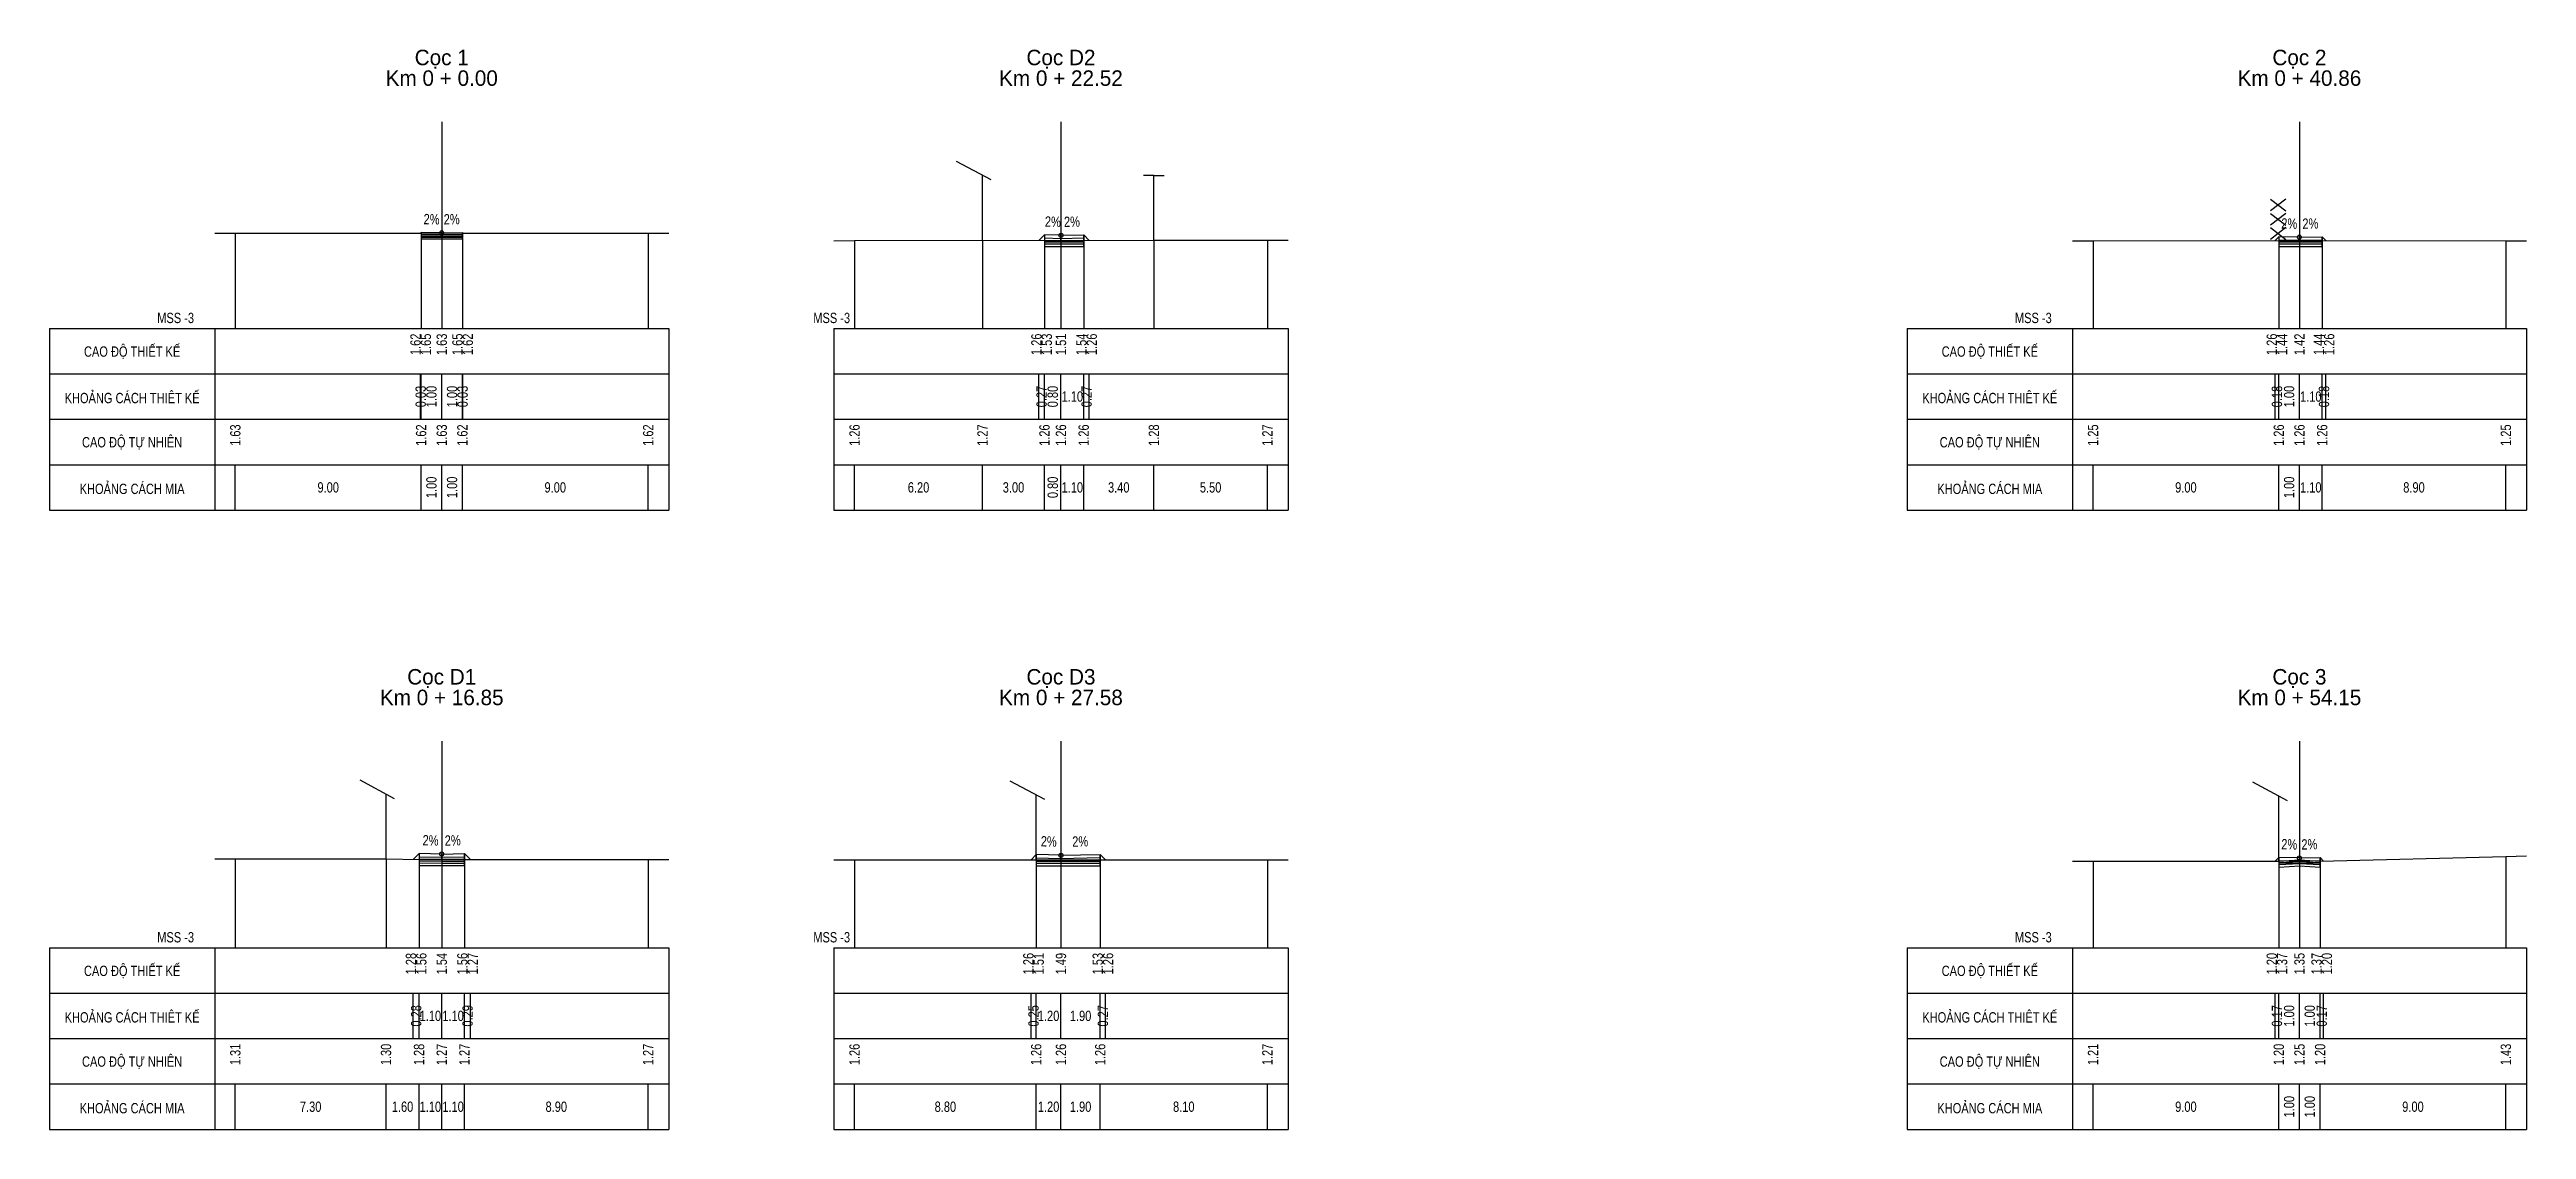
# Model space of a CAD drawing. Header units: inches. Extents: x -261 to 1013, y -2511 to 313.
# Drawn here: x 501 to 621, y -2366.3 to -2314 of the extents above; entities that cross this region are included whole.
import ezdxf
from ezdxf.enums import TextEntityAlignment as Align

# ---------------------------------------------------------------- set-up
doc = ezdxf.new("R2010")
doc.units = ezdxf.units.IN
doc.header["$MEASUREMENT"] = 0
for name, color, linetype in [('Bang TN tu nhien', 3, 'Continuous'), ('Dien thiet ke TN', 2, 'Continuous'), ('Duong cu', 8, 'Continuous'), ('Duong do thiet ke', 2, 'Continuous'), ('Duong dong trac ngang tu nhien', 9, 'Continuous'), ('KH_VAT', 8, 'Continuous'), ('Khuon duong1', 14, 'Continuous'), ('Mat duong PD 1', 1, 'Continuous'), ('Taluy', 1, 'Continuous'), ('Trac ngang tu nhien', 3, 'Continuous'), ('TracNgang', 7, 'Continuous')]:
    doc.layers.add(name, color=color, linetype=linetype)
doc.styles.add('BangTN', font='viet buddy.shx', dxfattribs={"width": 0.8})

msp = doc.modelspace()

# ---------------------------------------------------------------- texts
at = {"layer": 'Bang TN tu nhien', "color": 3, "style": 'BangTN', "width": 0.8}
for s, p in [('CAO ĐỘ THIẾT KẾ', (505.03, -2328.58)), ('CAO ĐỘ THIẾT KẾ', (595.03, -2328.58)), ('KHOẢNG CÁCH THIÊT KẾ', (505.03, -2330.78)), ('KHOẢNG CÁCH THIÊT KẾ', (595.03, -2330.78)), ('CAO ĐỘ TỰ NHIÊN', (505.03, -2332.98)), ('CAO ĐỘ TỰ NHIÊN', (595.03, -2332.98)), ('KHOẢNG CÁCH MIA', (505.03, -2335.18)), ('KHOẢNG CÁCH MIA', (595.03, -2335.18)), ('CAO ĐỘ THIẾT KẾ', (505.03, -2358.58)), ('CAO ĐỘ THIẾT KẾ', (595.03, -2358.58)), ('KHOẢNG CÁCH THIÊT KẾ', (505.03, -2360.78)), ('KHOẢNG CÁCH THIÊT KẾ', (595.03, -2360.78)), ('CAO ĐỘ TỰ NHIÊN', (505.03, -2362.98)), ('CAO ĐỘ TỰ NHIÊN', (595.03, -2362.98)), ('KHOẢNG CÁCH MIA', (505.03, -2365.18)), ('KHOẢNG CÁCH MIA', (595.03, -2365.18))]:
    msp.add_text(s, height=0.5, dxfattribs=at).set_placement(p, align=Align.MIDDLE)
at = {"layer": 'Dien thiet ke TN', "color": 2, "style": 'BangTN', "width": 0.8}
for rotation, p in [(358.8542, (519.53, -2322.59)), (1.1458, (520.52, -2322.59)), (358.8542, (549.63, -2322.71)), (1.1458, (550.57, -2322.71)), (358.8542, (609.53, -2322.8)), (1.1458, (610.57, -2322.8)), (358.8542, (519.48, -2352.68)), (1.1458, (520.57, -2352.68)), (358.8542, (549.43, -2352.73)), (1.1458, (550.97, -2352.73)), (358.8542, (609.53, -2352.87)), (1.1458, (610.52, -2352.87))]:
    msp.add_text('2%', height=0.5, rotation=rotation, dxfattribs=at).set_placement(p, align=Align.BOTTOM_CENTER)
at = {"layer": 'Trac ngang tu nhien', "color": 3, "style": 'BangTN'}
for s, p in [('Cọc 1', (520.03, -2314.73)), ('Cọc D2', (550.03, -2314.73)), ('Cọc 2', (610.03, -2314.73)), ('Km 0 + 0.00', (520.03, -2315.73)), ('Km 0 + 22.52', (550.03, -2315.73)), ('Km 0 + 40.86', (610.03, -2315.73)), ('Cọc D1', (520.03, -2344.73)), ('Cọc D3', (550.03, -2344.73)), ('Cọc 3', (610.03, -2344.73)), ('Km 0 + 16.85', (520.03, -2345.73)), ('Km 0 + 27.58', (550.03, -2345.73)), ('Km 0 + 54.15', (610.03, -2345.73))]:
    msp.add_text(s, height=0.75, dxfattribs=at).set_placement(p, align=Align.CENTER)
at = {"layer": 'Trac ngang tu nhien', "color": 3, "char_height": 0.5, "style": 'BangTN'}
for insert, attachment_point in [((508.03, -2327.23), 9), ((538.03, -2327.23), 7), ((598.03, -2327.23), 9), ((508.03, -2357.23), 9), ((538.03, -2357.23), 7), ((598.03, -2357.23), 9)]:
    msp.add_mtext('MSS -3', dxfattribs=dict(at, insert=insert, attachment_point=attachment_point))
at = {"layer": 'TracNgang', "color": 2, "style": 'BangTN', "width": 0.8}
for s, p in [('1.62', (518.76, -2327.73)), ('1.65', (519.26, -2327.73)), ('1.63', (520.03, -2327.73)), ('1.65', (520.79, -2327.73)), ('1.62', (521.29, -2327.73)), ('1.26', (548.84, -2327.73)), ('1.53', (549.34, -2327.73)), ('1.51', (550.03, -2327.73)), ('1.54', (551.02, -2327.73)), ('1.26', (551.52, -2327.73)), ('1.26', (608.69, -2327.73)), ('1.44', (609.19, -2327.73)), ('1.42', (610.03, -2327.73)), ('1.44', (610.97, -2327.73)), ('1.26', (611.47, -2327.73)), ('1.28', (518.54, -2357.73)), ('1.56', (519.04, -2357.73)), ('1.54', (520.03, -2357.73)), ('1.56', (521.03, -2357.73)), ('1.27', (521.53, -2357.73)), ('1.26', (548.45, -2357.73)), ('1.51', (548.95, -2357.73)), ('1.49', (550.03, -2357.73)), ('1.53', (551.81, -2357.73)), ('1.26', (552.31, -2357.73)), ('1.20', (608.69, -2357.73)), ('1.37', (609.19, -2357.73)), ('1.35', (610.03, -2357.73)), ('1.37', (610.86, -2357.73)), ('1.20', (611.36, -2357.73))]:
    msp.add_text(s, height=0.5, rotation=90, dxfattribs=at).set_placement(p, align=Align.MIDDLE_RIGHT)
for s, p in [('0.03', (519.01, -2330.78)), ('1.00', (519.53, -2330.78)), ('1.00', (520.53, -2330.78)), ('0.03', (521.04, -2330.78)), ('0.27', (549.09, -2330.78)), ('0.80', (549.63, -2330.78)), ('0.27', (551.27, -2330.78)), ('0.18', (608.94, -2330.78)), ('1.00', (609.53, -2330.78)), ('0.18', (611.22, -2330.78)), ('0.28', (518.79, -2360.78)), ('0.29', (521.28, -2360.78)), ('0.25', (548.7, -2360.78)), ('0.27', (552.06, -2360.78)), ('0.17', (608.94, -2360.78)), ('1.00', (609.53, -2360.78)), ('1.00', (610.53, -2360.78)), ('0.17', (611.11, -2360.78))]:
    msp.add_text(s, height=0.5, rotation=90, dxfattribs=at).set_placement(p, align=Align.MIDDLE)
for s, p in [('1.10', (550.58, -2330.78)), ('1.10', (610.58, -2330.78)), ('1.10', (519.48, -2360.78)), ('1.10', (520.58, -2360.78)), ('1.20', (549.43, -2360.78)), ('1.90', (550.98, -2360.78))]:
    msp.add_text(s, height=0.5, dxfattribs=at).set_placement(p, align=Align.MIDDLE)
at = {"layer": 'TracNgang', "color": 3, "style": 'BangTN', "width": 0.8}
for s, p in [('1.63', (510.03, -2332.13)), ('1.62', (519.03, -2332.13)), ('1.63', (520.03, -2332.13)), ('1.62', (521.03, -2332.13)), ('1.62', (530.03, -2332.13)), ('1.26', (540.03, -2332.13)), ('1.27', (546.23, -2332.13)), ('1.26', (549.23, -2332.13)), ('1.26', (550.03, -2332.13)), ('1.26', (551.13, -2332.13)), ('1.28', (554.53, -2332.13)), ('1.27', (560.03, -2332.13)), ('1.25', (600.03, -2332.13)), ('1.26', (609.03, -2332.13)), ('1.26', (610.03, -2332.13)), ('1.26', (611.13, -2332.13)), ('1.25', (620.03, -2332.13)), ('1.31', (510.03, -2362.13)), ('1.30', (517.33, -2362.13)), ('1.28', (518.93, -2362.13)), ('1.27', (520.03, -2362.13)), ('1.27', (521.13, -2362.13)), ('1.27', (530.03, -2362.13)), ('1.26', (540.03, -2362.13)), ('1.26', (548.83, -2362.13)), ('1.26', (550.03, -2362.13)), ('1.26', (551.93, -2362.13)), ('1.27', (560.03, -2362.13)), ('1.21', (600.03, -2362.13)), ('1.20', (609.03, -2362.13)), ('1.25', (610.03, -2362.13)), ('1.20', (611.03, -2362.13)), ('1.43', (620.03, -2362.13))]:
    msp.add_text(s, height=0.5, rotation=90, dxfattribs=at).set_placement(p, align=Align.MIDDLE_RIGHT)
for s, p in [('9.00', (514.53, -2335.18)), ('9.00', (525.53, -2335.18)), ('6.20', (543.13, -2335.18)), ('3.00', (547.73, -2335.18)), ('1.10', (550.58, -2335.18)), ('3.40', (552.83, -2335.18)), ('5.50', (557.28, -2335.18)), ('9.00', (604.53, -2335.18)), ('1.10', (610.58, -2335.18)), ('8.90', (615.58, -2335.18)), ('7.30', (513.68, -2365.18)), ('1.60', (518.13, -2365.18)), ('1.10', (519.48, -2365.18)), ('1.10', (520.58, -2365.18)), ('8.90', (525.58, -2365.18)), ('8.80', (544.43, -2365.18)), ('1.20', (549.43, -2365.18)), ('1.90', (550.98, -2365.18)), ('8.10', (555.98, -2365.18)), ('9.00', (604.53, -2365.18)), ('9.00', (615.53, -2365.18))]:
    msp.add_text(s, height=0.5, dxfattribs=at).set_placement(p, align=Align.MIDDLE)
for s, p in [('1.00', (519.53, -2335.18)), ('1.00', (520.53, -2335.18)), ('0.80', (549.63, -2335.18)), ('1.00', (609.53, -2335.18)), ('1.00', (609.53, -2365.18)), ('1.00', (610.53, -2365.18))]:
    msp.add_text(s, height=0.5, rotation=90, dxfattribs=at).set_placement(p, align=Align.MIDDLE)

# ---------------------------------------------------------------- blocks, each defined once
blk = doc.blocks.new('ChieuDungVat1.dwg')
at = {"layer": 'KH_VAT', "color": 6}
for points in [[(2.09, 14.6), (-6.27, 19.07)], [(0, 0), (0, 15.72)]]:
    blk.add_lwpolyline(points, dxfattribs=at)
blk = doc.blocks.new('CHIEUDUNGVAT12')
at = {"layer": 'KH_VAT', "color": 1}
for q in [(-2.5, 15.63), (2.5, 15.63)]:
    blk.add_line((0, 15.63), q, dxfattribs=at)
at = {"layer": 'KH_VAT', "color": 7}
blk.add_lwpolyline([(0, 0), (0, 15.63)], dxfattribs=at)
blk = doc.blocks.new('ChieuDungVat4.dwg')
at = {"layer": 'KH_VAT', "color": 1}
blk.add_blockref('CHIEUDUNGVAT12', (0, 0), dxfattribs=at)
blk = doc.blocks.new('HANGRAO')
at = {"color": 2, "linetype": 'Continuous'}
for p, q in [((-1.32, 6.67), (1.16, 4.76)), ((1.16, 6.67), (-1.32, 4.76)), ((1.16, 4.38), (-1.32, 2.47)), ((-1.32, 4.38), (1.16, 2.47)), ((-1.32, 2.09), (1.16, 0.18)), ((1.16, 2.09), (-1.32, 0.18))]:
    blk.add_line(p, q, dxfattribs=at)
blk = doc.blocks.new('ChieuDungVat3.dwg')
at = {"layer": 'KH_VAT', "color": 1, "xscale": 1.5, "yscale": 1.5, "zscale": 1.5}
blk.add_blockref('HANGRAO', (0, 0), dxfattribs=at)

# ---------------------------------------------------------------- linework, layer by layer
at = {"layer": 'Bang TN tu nhien', "color": 3}
for p, q in [((520.03, -2317.48), (520.03, -2327.48)), ((550.03, -2317.48), (550.03, -2327.48)), ((610.03, -2317.48), (610.03, -2327.48)), ((501.03, -2327.48), (501.03, -2336.28)), ((501.03, -2327.48), (531.03, -2327.48)), ((509.03, -2327.48), (509.03, -2336.28)), ((531.03, -2327.48), (531.03, -2336.28)), ((539.03, -2327.48), (539.03, -2336.28)), ((539.03, -2327.48), (561.03, -2327.48)), ((561.03, -2327.48), (561.03, -2336.28)), ((591.03, -2327.48), (591.03, -2336.28)), ((591.03, -2327.48), (621.03, -2327.48)), ((599.03, -2327.48), (599.03, -2336.28)), ((621.03, -2327.48), (621.03, -2336.28)), ((501.03, -2329.68), (531.03, -2329.68)), ((539.03, -2329.68), (561.03, -2329.68)), ((591.03, -2329.68), (621.03, -2329.68)), ((501.03, -2331.88), (531.03, -2331.88)), ((539.03, -2331.88), (561.03, -2331.88)), ((591.03, -2331.88), (621.03, -2331.88)), ((501.03, -2334.08), (531.03, -2334.08)), ((539.03, -2334.08), (561.03, -2334.08)), ((591.03, -2334.08), (621.03, -2334.08)), ((501.03, -2336.28), (531.03, -2336.28)), ((539.03, -2336.28), (561.03, -2336.28)), ((591.03, -2336.28), (621.03, -2336.28)), ((520.03, -2347.48), (520.03, -2357.48)), ((550.03, -2347.48), (550.03, -2357.48)), ((610.03, -2347.48), (610.03, -2357.48)), ((501.03, -2357.48), (501.03, -2366.28)), ((501.03, -2357.48), (531.03, -2357.48)), ((509.03, -2357.48), (509.03, -2366.28)), ((531.03, -2357.48), (531.03, -2366.28)), ((539.03, -2357.48), (539.03, -2366.28)), ((539.03, -2357.48), (561.03, -2357.48)), ((561.03, -2357.48), (561.03, -2366.28)), ((591.03, -2357.48), (591.03, -2366.28)), ((591.03, -2357.48), (621.03, -2357.48)), ((599.03, -2357.48), (599.03, -2366.28)), ((621.03, -2357.48), (621.03, -2366.28)), ((501.03, -2359.68), (531.03, -2359.68)), ((539.03, -2359.68), (561.03, -2359.68)), ((591.03, -2359.68), (621.03, -2359.68)), ((501.03, -2361.88), (531.03, -2361.88)), ((539.03, -2361.88), (561.03, -2361.88)), ((591.03, -2361.88), (621.03, -2361.88)), ((501.03, -2364.08), (531.03, -2364.08)), ((539.03, -2364.08), (561.03, -2364.08)), ((591.03, -2364.08), (621.03, -2364.08)), ((501.03, -2366.28), (531.03, -2366.28)), ((539.03, -2366.28), (561.03, -2366.28)), ((591.03, -2366.28), (621.03, -2366.28))]:
    msp.add_line(p, q, dxfattribs=at)
at = {"layer": 'Dien thiet ke TN'}
for p, q in [((519.03, -2322.83), (519.03, -2327.48)), ((519.03, -2322.83), (519.03, -2327.48)), ((519.03, -2322.83), (519.03, -2327.48)), ((519.03, -2322.83), (519.03, -2327.48)), ((519.03, -2322.83), (519.03, -2327.48)), ((520.03, -2322.85), (520.03, -2327.48)), ((520.03, -2322.85), (520.03, -2327.48)), ((521.03, -2322.83), (521.03, -2327.48)), ((521.03, -2322.83), (521.03, -2327.48)), ((521.03, -2322.83), (521.03, -2327.48)), ((521.03, -2322.83), (521.03, -2327.48)), ((521.03, -2322.83), (521.03, -2327.48)), ((549.23, -2322.95), (549.23, -2327.48)), ((549.23, -2322.95), (549.23, -2327.48)), ((549.23, -2322.95), (549.23, -2327.48)), ((549.23, -2322.95), (549.23, -2327.48)), ((549.23, -2322.95), (549.23, -2327.48)), ((550.03, -2322.97), (550.03, -2327.48)), ((550.03, -2322.97), (550.03, -2327.48)), ((551.13, -2322.95), (551.13, -2327.48)), ((551.13, -2322.95), (551.13, -2327.48)), ((551.13, -2322.95), (551.13, -2327.48)), ((551.13, -2322.95), (551.13, -2327.48)), ((551.13, -2322.95), (551.13, -2327.48)), ((609.03, -2323.04), (609.03, -2327.48)), ((609.03, -2323.04), (609.03, -2327.48)), ((609.03, -2323.04), (609.03, -2327.48)), ((609.03, -2323.04), (609.03, -2327.48)), ((609.03, -2323.04), (609.03, -2327.48)), ((610.03, -2323.06), (610.03, -2327.48)), ((610.03, -2323.06), (610.03, -2327.48)), ((611.13, -2323.04), (611.13, -2327.48)), ((611.13, -2323.04), (611.13, -2327.48)), ((611.13, -2323.04), (611.13, -2327.48)), ((611.13, -2323.04), (611.13, -2327.48)), ((611.13, -2323.04), (611.13, -2327.48)), ((518.93, -2352.92), (518.93, -2357.48)), ((518.93, -2352.92), (518.93, -2357.48)), ((518.93, -2352.92), (518.93, -2357.48)), ((518.93, -2352.92), (518.93, -2357.48)), ((518.93, -2352.92), (518.93, -2357.48)), ((520.03, -2352.94), (520.03, -2357.48)), ((520.03, -2352.94), (520.03, -2357.48)), ((521.13, -2352.92), (521.13, -2357.48)), ((521.13, -2352.92), (521.13, -2357.48)), ((521.13, -2352.92), (521.13, -2357.48)), ((521.13, -2352.92), (521.13, -2357.48)), ((521.13, -2352.92), (521.13, -2357.48)), ((548.83, -2352.97), (548.83, -2357.48)), ((548.83, -2352.97), (548.83, -2357.48)), ((548.83, -2352.97), (548.83, -2357.48)), ((548.83, -2352.97), (548.83, -2357.48)), ((548.83, -2352.97), (548.83, -2357.48)), ((550.03, -2353), (550.03, -2357.48)), ((550.03, -2353), (550.03, -2357.48)), ((551.93, -2352.96), (551.93, -2357.48)), ((551.93, -2352.96), (551.93, -2357.48)), ((551.93, -2352.96), (551.93, -2357.48)), ((551.93, -2352.96), (551.93, -2357.48)), ((551.93, -2352.96), (551.93, -2357.48)), ((609.03, -2353.11), (609.03, -2357.48)), ((609.03, -2353.11), (609.03, -2357.48)), ((609.03, -2353.11), (609.03, -2357.48)), ((609.03, -2353.11), (609.03, -2357.48)), ((609.03, -2353.11), (609.03, -2357.48)), ((610.03, -2353.13), (610.03, -2357.48)), ((610.03, -2353.13), (610.03, -2357.48)), ((611.03, -2353.11), (611.03, -2357.48)), ((611.03, -2353.11), (611.03, -2357.48)), ((611.03, -2353.11), (611.03, -2357.48)), ((611.03, -2353.11), (611.03, -2357.48)), ((611.03, -2353.11), (611.03, -2357.48))]:
    msp.add_line(p, q, dxfattribs=at)
at = {"layer": 'Duong cu'}
for points in [[(519.03, -2322.86), (519.03, -2323.15), (520.03, -2323.14), (521.03, -2323.15), (521.03, -2322.86)], [(519.03, -2322.93), (520.03, -2322.92), (521.03, -2322.93)], [(519.03, -2323.03), (520.03, -2323.02), (521.03, -2323.03)], [(549.23, -2323.22), (549.23, -2323.51), (550.03, -2323.51), (551.13, -2323.51), (551.13, -2323.22)], [(549.23, -2323.29), (550.03, -2323.29), (551.13, -2323.29)], [(549.23, -2323.39), (550.03, -2323.39), (551.13, -2323.39)], [(609.03, -2323.22), (609.03, -2323.51), (610.03, -2323.51), (611.13, -2323.51), (611.13, -2323.22)], [(609.03, -2323.29), (610.03, -2323.29), (611.13, -2323.29)], [(609.03, -2323.39), (610.03, -2323.39), (611.13, -2323.39)], [(518.93, -2353.2), (518.93, -2353.49), (520.03, -2353.5), (521.13, -2353.5), (521.13, -2353.21)], [(518.93, -2353.27), (520.03, -2353.28), (521.13, -2353.28)], [(518.93, -2353.37), (520.03, -2353.38), (521.13, -2353.38)], [(548.83, -2353.22), (548.83, -2353.51), (550.03, -2353.51), (551.93, -2353.51), (551.93, -2353.22)], [(548.83, -2353.29), (550.03, -2353.29), (551.93, -2353.29)], [(548.83, -2353.39), (550.03, -2353.39), (551.93, -2353.39)], [(609.03, -2353.28), (609.03, -2353.57), (610.03, -2353.52), (611.03, -2353.57), (611.03, -2353.28)], [(609.03, -2353.35), (610.03, -2353.3), (611.03, -2353.35)], [(609.03, -2353.45), (610.03, -2353.4), (611.03, -2353.45)]]:
    msp.add_lwpolyline(points, dxfattribs=at)
at = {"layer": 'Duong do thiet ke', "color": 1}
for centre in [(520.03, -2322.85), (550.03, -2322.97), (610.03, -2323.06), (520.03, -2352.94), (550.03, -2353), (610.03, -2353.13)]:
    msp.add_circle(centre, 0.1, dxfattribs=at)
at = {"layer": 'Duong dong trac ngang tu nhien', "color": 8}
for p, q in [((510.03, -2322.86), (510.03, -2327.48)), ((519.03, -2322.86), (519.03, -2327.48)), ((520.03, -2322.85), (520.03, -2327.48)), ((521.03, -2322.86), (521.03, -2327.48)), ((530.03, -2322.86), (530.03, -2327.48)), ((540.03, -2323.22), (540.03, -2327.48)), ((546.23, -2323.21), (546.23, -2327.48)), ((549.23, -2323.22), (549.23, -2327.48)), ((550.03, -2323.22), (550.03, -2327.48)), ((551.13, -2323.22), (551.13, -2327.48)), ((554.53, -2323.2), (554.53, -2327.48)), ((560.03, -2323.21), (560.03, -2327.48)), ((600.03, -2323.23), (600.03, -2327.48)), ((609.03, -2323.22), (609.03, -2327.48)), ((610.03, -2323.22), (610.03, -2327.48)), ((611.13, -2323.22), (611.13, -2327.48)), ((620.03, -2323.23), (620.03, -2327.48)), ((510.03, -2353.17), (510.03, -2357.48)), ((517.33, -2353.18), (517.33, -2357.48)), ((620.03, -2353.06), (620.03, -2357.48)), ((518.93, -2353.2), (518.93, -2357.48)), ((520.03, -2353.21), (520.03, -2357.48)), ((521.13, -2353.21), (521.13, -2357.48)), ((530.03, -2353.21), (530.03, -2357.48)), ((540.03, -2353.22), (540.03, -2357.48)), ((548.83, -2353.22), (548.83, -2357.48)), ((550.03, -2353.22), (550.03, -2357.48)), ((551.93, -2353.22), (551.93, -2357.48)), ((560.03, -2353.22), (560.03, -2357.48)), ((600.03, -2353.28), (600.03, -2357.48)), ((609.03, -2353.28), (609.03, -2357.48)), ((610.03, -2353.23), (610.03, -2357.48)), ((611.03, -2353.28), (611.03, -2357.48))]:
    msp.add_line(p, q, dxfattribs=at)
at = {"layer": 'Khuon duong1', "color": 3}
for points in [[(519.03, -2322.83), (519.03, -2322.98), (519.03, -2323.08), (520.03, -2323.1), (520.03, -2323), (520.03, -2322.85)], [(520.03, -2322.85), (520.03, -2323), (520.03, -2323.1), (521.03, -2323.08), (521.03, -2322.98), (521.03, -2322.83)], [(549.23, -2322.95), (549.23, -2323.1), (549.23, -2323.2), (550.03, -2323.22), (550.03, -2323.12), (550.03, -2322.97)], [(550.03, -2322.97), (550.03, -2323.12), (550.03, -2323.22), (551.13, -2323.2), (551.13, -2323.1), (551.13, -2322.95)], [(609.03, -2323.04), (609.03, -2323.19), (609.03, -2323.29), (610.03, -2323.31), (610.03, -2323.21), (610.03, -2323.06)], [(610.03, -2323.06), (610.03, -2323.21), (610.03, -2323.31), (611.13, -2323.29), (611.13, -2323.19), (611.13, -2323.04)], [(518.93, -2352.92), (518.93, -2353.07), (518.93, -2353.17), (520.03, -2353.19), (520.03, -2353.09), (520.03, -2352.94)], [(520.03, -2352.94), (520.03, -2353.09), (520.03, -2353.19), (521.13, -2353.17), (521.13, -2353.07), (521.13, -2352.92)], [(548.83, -2352.97), (548.83, -2353.12), (548.83, -2353.22), (550.03, -2353.25), (550.03, -2353.15), (550.03, -2353)], [(550.03, -2353), (550.03, -2353.15), (550.03, -2353.25), (551.93, -2353.21), (551.93, -2353.11), (551.93, -2352.96)], [(609.03, -2353.11), (609.03, -2353.26), (609.03, -2353.36), (610.03, -2353.38), (610.03, -2353.28), (610.03, -2353.13)], [(610.03, -2353.13), (610.03, -2353.28), (610.03, -2353.38), (611.03, -2353.36), (611.03, -2353.26), (611.03, -2353.11)]]:
    msp.add_lwpolyline(points, dxfattribs=at)
at = {"layer": 'Khuon duong1', "color": 2}
for points in [[(519.03, -2322.98), (520.03, -2323)], [(520.03, -2323), (521.03, -2322.98)], [(549.23, -2323.1), (550.03, -2323.12)], [(550.03, -2323.12), (551.13, -2323.1)], [(609.03, -2323.19), (610.03, -2323.21)], [(610.03, -2323.21), (611.13, -2323.19)], [(518.93, -2353.07), (520.03, -2353.09)], [(520.03, -2353.09), (521.13, -2353.07)], [(548.83, -2353.12), (550.03, -2353.15)], [(550.03, -2353.15), (551.93, -2353.11)], [(609.03, -2353.26), (610.03, -2353.28)], [(610.03, -2353.28), (611.03, -2353.26)]]:
    msp.add_lwpolyline(points, dxfattribs=at)
at = {"layer": 'Mat duong PD 1'}
for points in [[(520.03, -2322.85), (519.03, -2322.83)], [(520.03, -2322.85), (521.03, -2322.83)], [(550.03, -2322.97), (549.23, -2322.95)], [(550.03, -2322.97), (551.13, -2322.95)], [(610.03, -2323.06), (609.03, -2323.04)], [(610.03, -2323.06), (611.13, -2323.04)], [(520.03, -2352.94), (518.93, -2352.92)], [(520.03, -2352.94), (521.13, -2352.92)], [(550.03, -2353), (548.83, -2352.97)], [(550.03, -2353), (551.93, -2352.96)], [(610.03, -2353.13), (609.03, -2353.11)], [(610.03, -2353.13), (611.03, -2353.11)]]:
    msp.add_lwpolyline(points, dxfattribs=at)
at = {"layer": 'Taluy'}
for points in [[(519.03, -2322.83), (519, -2322.86), (519, -2322.86)], [(521.03, -2322.83), (521.06, -2322.86), (521.06, -2322.86)], [(549.23, -2322.95), (548.96, -2323.22), (548.96, -2323.22)], [(551.13, -2322.95), (551.4, -2323.22), (551.4, -2323.22)], [(609.03, -2323.04), (608.85, -2323.22), (608.85, -2323.22)], [(611.13, -2323.04), (611.31, -2323.22), (611.31, -2323.22)], [(518.93, -2352.92), (518.65, -2353.2), (518.65, -2353.2)], [(521.13, -2352.92), (521.42, -2353.21), (521.42, -2353.21)], [(548.83, -2352.97), (548.58, -2353.22), (548.58, -2353.22)], [(551.93, -2352.96), (552.19, -2353.22), (552.19, -2353.22)], [(609.03, -2353.11), (608.86, -2353.28), (608.86, -2353.28)], [(611.03, -2353.11), (611.2, -2353.28), (611.2, -2353.28)]]:
    msp.add_lwpolyline(points, dxfattribs=at)
at = {"layer": 'Trac ngang tu nhien', "color": 3}
for points in [[(509.03, -2322.86), (510.03, -2322.86), (519.03, -2322.86), (520.03, -2322.85), (521.03, -2322.86), (530.03, -2322.86), (531.03, -2322.86)], [(539.03, -2323.23), (540.03, -2323.22), (546.23, -2323.21), (549.23, -2323.22), (550.03, -2323.22), (551.13, -2323.22), (554.53, -2323.2), (560.03, -2323.21), (561.03, -2323.21)], [(599.03, -2323.23), (600.03, -2323.23), (609.03, -2323.22), (610.03, -2323.22), (611.13, -2323.22), (620.03, -2323.23), (621.03, -2323.23)], [(509.03, -2353.17), (510.03, -2353.17), (517.33, -2353.18), (518.93, -2353.2), (520.03, -2353.21), (521.13, -2353.21), (530.03, -2353.21), (531.03, -2353.21)], [(599.03, -2353.28), (600.03, -2353.28), (609.03, -2353.28), (610.03, -2353.23), (611.03, -2353.28), (620.03, -2353.06), (621.03, -2353.03)], [(539.03, -2353.22), (540.03, -2353.22), (548.83, -2353.22), (550.03, -2353.22), (551.93, -2353.22), (560.03, -2353.22), (561.03, -2353.22)]]:
    msp.add_lwpolyline(points, dxfattribs=at)
at = {"layer": 'TracNgang', "color": 2}
for p, q in [((519, -2331.88), (519, -2329.68)), ((519.03, -2331.88), (519.03, -2329.68)), ((520.03, -2331.88), (520.03, -2329.68)), ((521.03, -2331.88), (521.03, -2329.68)), ((521.06, -2331.88), (521.06, -2329.68)), ((548.96, -2331.88), (548.96, -2329.68)), ((549.23, -2331.88), (549.23, -2329.68)), ((550.03, -2331.88), (550.03, -2329.68)), ((551.13, -2331.88), (551.13, -2329.68)), ((551.4, -2331.88), (551.4, -2329.68)), ((608.85, -2331.88), (608.85, -2329.68)), ((609.03, -2331.88), (609.03, -2329.68)), ((610.03, -2331.88), (610.03, -2329.68)), ((611.13, -2331.88), (611.13, -2329.68)), ((611.31, -2331.88), (611.31, -2329.68)), ((518.65, -2361.88), (518.65, -2359.68)), ((518.93, -2361.88), (518.93, -2359.68)), ((520.03, -2361.88), (520.03, -2359.68)), ((521.13, -2361.88), (521.13, -2359.68)), ((521.42, -2361.88), (521.42, -2359.68)), ((548.58, -2361.88), (548.58, -2359.68)), ((548.83, -2361.88), (548.83, -2359.68)), ((550.03, -2361.88), (550.03, -2359.68)), ((551.93, -2361.88), (551.93, -2359.68)), ((552.19, -2361.88), (552.19, -2359.68)), ((608.86, -2361.88), (608.86, -2359.68)), ((609.03, -2361.88), (609.03, -2359.68)), ((610.03, -2361.88), (610.03, -2359.68)), ((611.03, -2361.88), (611.03, -2359.68)), ((611.2, -2361.88), (611.2, -2359.68))]:
    msp.add_line(p, q, dxfattribs=at)
at = {"layer": 'TracNgang', "color": 3}
for p, q in [((510.03, -2336.28), (510.03, -2334.08)), ((519.03, -2336.28), (519.03, -2334.08)), ((520.03, -2336.28), (520.03, -2334.08)), ((521.03, -2336.28), (521.03, -2334.08)), ((530.03, -2336.28), (530.03, -2334.08)), ((540.03, -2336.28), (540.03, -2334.08)), ((546.23, -2336.28), (546.23, -2334.08)), ((549.23, -2336.28), (549.23, -2334.08)), ((550.03, -2336.28), (550.03, -2334.08)), ((551.13, -2336.28), (551.13, -2334.08)), ((554.53, -2336.28), (554.53, -2334.08)), ((560.03, -2336.28), (560.03, -2334.08)), ((600.03, -2336.28), (600.03, -2334.08)), ((609.03, -2336.28), (609.03, -2334.08)), ((610.03, -2336.28), (610.03, -2334.08)), ((611.13, -2336.28), (611.13, -2334.08)), ((620.03, -2336.28), (620.03, -2334.08)), ((510.03, -2366.28), (510.03, -2364.08)), ((517.33, -2366.28), (517.33, -2364.08)), ((518.93, -2366.28), (518.93, -2364.08)), ((520.03, -2366.28), (520.03, -2364.08)), ((521.13, -2366.28), (521.13, -2364.08)), ((530.03, -2366.28), (530.03, -2364.08)), ((540.03, -2366.28), (540.03, -2364.08)), ((548.83, -2366.28), (548.83, -2364.08)), ((550.03, -2366.28), (550.03, -2364.08)), ((551.93, -2366.28), (551.93, -2364.08)), ((560.03, -2366.28), (560.03, -2364.08)), ((600.03, -2366.28), (600.03, -2364.08)), ((609.03, -2366.28), (609.03, -2364.08)), ((610.03, -2366.28), (610.03, -2364.08)), ((611.03, -2366.28), (611.03, -2364.08)), ((620.03, -2366.28), (620.03, -2364.08))]:
    msp.add_line(p, q, dxfattribs=at)

# ---------------------------------------------------------------- block references
at = {"color": 3, "xscale": 0.2, "yscale": 0.2000000000000002, "zscale": 0.2}
for name, p in [('ChieuDungVat1.dwg', (546.23, -2323.21)), ('ChieuDungVat4.dwg', (554.53, -2323.2)), ('ChieuDungVat3.dwg', (609.03, -2323.22)), ('ChieuDungVat1.dwg', (517.33, -2353.18)), ('ChieuDungVat1.dwg', (548.83, -2353.22)), ('ChieuDungVat1.dwg', (609.03, -2353.28))]:
    msp.add_blockref(name, p, dxfattribs=at)

msp.set_redraw_order([(e.dxf.handle, doc.entitydb.next_handle()) for e in msp.query("TEXT MTEXT ATTDEF DIMENSION ARC_DIMENSION")])  # texts and dimensions are drawn at this point

doc.saveas('drawing.dxf')
